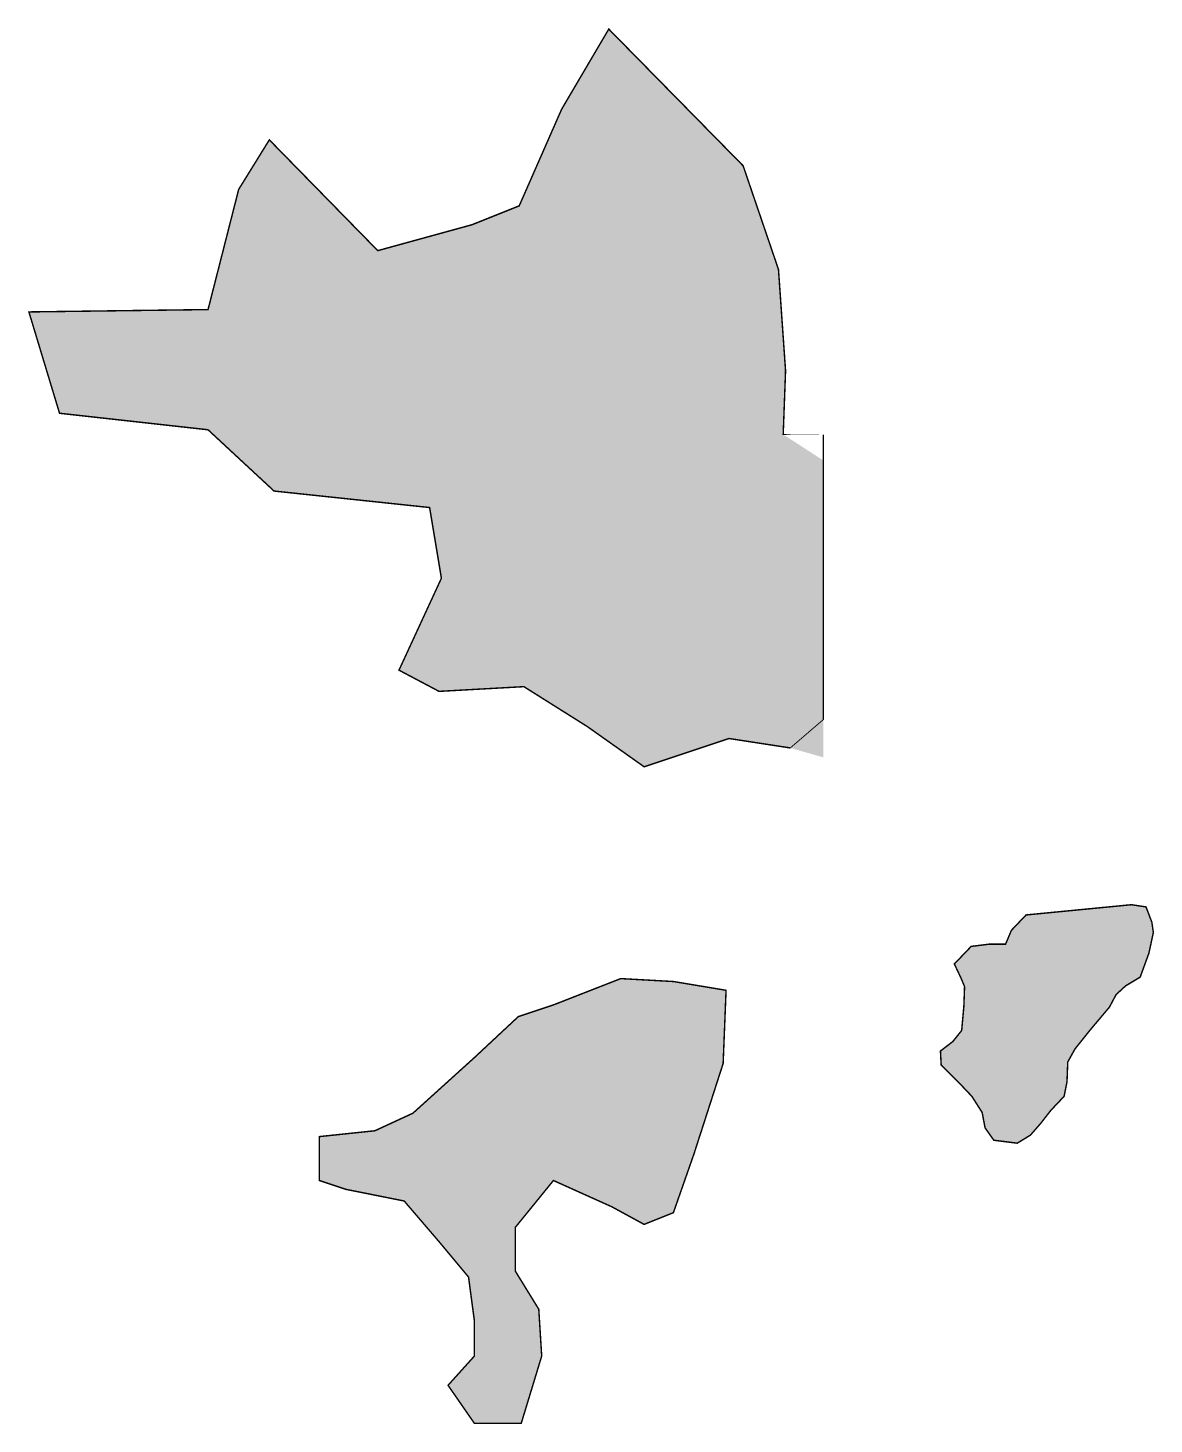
# Model space of a CAD drawing. Header units: feet. Extents: x 0 to 501885, y 0 to 9368086.
# Drawn here: x 497601 to 498107, y 9365924 to 9366551 of the extents above; entities that cross this region are included whole.
import ezdxf

# ---------------------------------------------------------------- set-up
doc = ezdxf.new("R2010")
doc.units = ezdxf.units.FT
doc.header["$MEASUREMENT"] = 0
doc.layers.add('agua_tracado_manual', color=151, linetype='CONTINUOUS')
doc.layers.add('corpos_d_agua_IPECE', color=151, linetype='CONTINUOUS')

msp = doc.modelspace()

# ---------------------------------------------------------------- hatches: boundary and pattern name
at = {"layer": 'agua_tracado_manual'}
for points in [[(498096.6501153627, 9366156.874211956), (498103.2197655659, 9366155.888764428), (498105.8476256473, 9366148.990631714), (498106.5045906678, 9366144.391876567), (498104.5336956068, 9366135.194366284), (498100.5919054847, 9366124.354443448), (498094.0222552816, 9366120.412653329), (498089.7519826492, 9366116.470863208), (498086.7956400579, 9366110.886660537), (498077.9266122836, 9366100.375220206), (498071.3569620803, 9366092.163157452), (498068.0721369786, 9366086.250472272), (498067.7436544685, 9366077.381444497), (498066.4297244278, 9366070.811794292), (498060.517039245, 9366064.570626598), (498055.9182841028, 9366058.657941418), (498051.3195289606, 9366053.40222126), (498045.4068437778, 9366049.788913645), (498034.8954034525, 9366051.102843683), (498030.9536133304, 9366056.687046356), (498029.6396832899, 9366063.585179072), (498025.0409281477, 9366070.811794292), (498019.1282429648, 9366077.052961985), (498011.2446627209, 9366084.936542228), (498010.9161802108, 9366091.177709926), (498016.5003828834, 9366095.447982553), (498020.4421730054, 9366100.375220206), (498021.427620536, 9366111.215143042), (498021.756103046, 9366120.084170816), (498020.1136904953, 9366124.02596094), (498017.1573479039, 9366130.267128633), (498024.7124456376, 9366138.15070888), (498032.5960258814, 9366139.136156404), (498040.1511236149, 9366139.136156404), (498042.7789836965, 9366145.3773241), (498049.3486338997, 9366152.275456816), (498096.6501153627, 9366156.874211956)], [(497770.1385002628, 9366023.83879534), (497743.8598994499, 9366029.094515504), (497732.0345290842, 9366033.036305623), (497732.0345290842, 9366052.745256232), (497756.9991998564, 9366055.373116322), (497774.0802903848, 9366063.256696561), (497801.6728212383, 9366088.221367331), (497821.3817718479, 9366106.616387904), (497837.1489323357, 9366111.872108065), (497867.3693232704, 9366123.697478427), (497891.020064002, 9366122.383548388), (497914.6708047334, 9366118.441758264), (497913.3568746931, 9366085.593507243), (497900.2175742866, 9366044.861675993), (497891.020064002, 9366018.583075177), (497877.8807635954, 9366013.327355016), (497863.4275331486, 9366021.21093526), (497837.1489323357, 9366033.036305623), (497820.0678418073, 9366012.013424976), (497820.0678418073, 9365992.304474367), (497830.5792821324, 9365975.223383836), (497831.893212173, 9365954.200503182), (497822.6957018886, 9365923.980112247), (497801.6728212383, 9365923.980112247), (497789.8474508724, 9365941.06120278), (497801.6728212383, 9365954.200503182), (497801.6728212383, 9365969.967663674), (497799.0449611572, 9365989.676614285), (497785.9056607506, 9366005.443774778), (497770.1385002628, 9366023.83879534)]]:
    msp.add_hatch(color=256, dxfattribs=at).paths.add_polyline_path(points, flags=0)
at = {"layer": 'corpos_d_agua_IPECE'}
msp.add_hatch(color=256, dxfattribs=at).paths.add_polyline_path([(497781.5712411501, 9366335.22720582), (497711.7211014504, 9366342.635553973), (497682.087708849, 9366370.152275674), (497615.4125754983, 9366377.56062382), (497601.6542146489, 9366423.069048174), (497682.0877088496, 9366424.127383618), (497695.8460696994, 9366478.102491572), (497709.6044305505, 9366500.32753602), (497758.2878612498, 9366450.585769873), (497800.6212792491, 9366462.22745982), (497821.7879882505, 9366470.694143426), (497840.8380263499, 9366514.085896872), (497862.004735351, 9366550.069302173), (497922.3298560015, 9366488.685846072), (497938.2048877493, 9366442.119086277), (497941.3798941018, 9366396.610661922), (497940.3215586486, 9366368.035604773), (497958.3132613011, 9366356.39391482), (497958.3132613008, 9366223.043648126), (497943.4965649986, 9366227.276989922), (497915.9798433006, 9366231.51033172), (497877.8797671, 9366218.810306316), (497852.4797163, 9366236.802008972), (497823.9046591512, 9366254.793711623), (497785.8045829494, 9366252.677040717), (497767.8128803002, 9366262.202059774), (497786.8629183997, 9366303.477142325), (497781.5712411501, 9366335.22720582)], flags=0)

# ---------------------------------------------------------------- linework, layer by layer
at = {"layer": 'agua_tracado_manual', "const_width": 0.65, "flags": 128}
for points in [[(498096.6501153627, 9366156.874211956), (498103.2197655659, 9366155.888764428), (498105.8476256473, 9366148.990631714), (498106.5045906678, 9366144.391876567), (498104.5336956068, 9366135.194366284), (498100.5919054847, 9366124.354443448), (498094.0222552816, 9366120.412653329), (498089.7519826492, 9366116.470863208), (498086.7956400579, 9366110.886660537), (498077.9266122836, 9366100.375220206), (498071.3569620803, 9366092.163157452), (498068.0721369786, 9366086.250472272), (498067.7436544685, 9366077.381444497), (498066.4297244278, 9366070.811794292), (498060.517039245, 9366064.570626598), (498055.9182841028, 9366058.657941418), (498051.3195289606, 9366053.40222126), (498045.4068437778, 9366049.788913645), (498034.8954034525, 9366051.102843683), (498030.9536133304, 9366056.687046356), (498029.6396832899, 9366063.585179072), (498025.0409281477, 9366070.811794292), (498019.1282429648, 9366077.052961985), (498011.2446627209, 9366084.936542228), (498010.9161802108, 9366091.177709926), (498016.5003828834, 9366095.447982553), (498020.4421730054, 9366100.375220206), (498021.427620536, 9366111.215143042), (498021.756103046, 9366120.084170816), (498020.1136904953, 9366124.02596094), (498017.1573479039, 9366130.267128633), (498024.7124456376, 9366138.15070888), (498032.5960258814, 9366139.136156404), (498040.1511236149, 9366139.136156404), (498042.7789836965, 9366145.3773241), (498049.3486338997, 9366152.275456816), (498096.6501153627, 9366156.874211956)], [(497770.1385002628, 9366023.83879534), (497743.8598994499, 9366029.094515504), (497732.0345290842, 9366033.036305623), (497732.0345290842, 9366052.745256232), (497756.9991998564, 9366055.373116322), (497774.0802903848, 9366063.256696561), (497801.6728212383, 9366088.221367331), (497821.3817718479, 9366106.616387904), (497837.1489323357, 9366111.872108065), (497867.3693232704, 9366123.697478427), (497891.020064002, 9366122.383548388), (497914.6708047334, 9366118.441758264), (497913.3568746931, 9366085.593507243), (497900.2175742866, 9366044.861675993), (497891.020064002, 9366018.583075177), (497877.8807635954, 9366013.327355016), (497863.4275331486, 9366021.21093526), (497837.1489323357, 9366033.036305623), (497820.0678418073, 9366012.013424976), (497820.0678418073, 9365992.304474367), (497830.5792821324, 9365975.223383836), (497831.893212173, 9365954.200503182), (497822.6957018886, 9365923.980112247), (497801.6728212383, 9365923.980112247), (497789.8474508724, 9365941.06120278), (497801.6728212383, 9365954.200503182), (497801.6728212383, 9365969.967663674), (497799.0449611572, 9365989.676614285), (497785.9056607506, 9366005.443774778), (497770.1385002628, 9366023.83879534)]]:
    msp.add_lwpolyline(points, close=True, dxfattribs=at)
at = {"layer": 'corpos_d_agua_IPECE', "const_width": 0.65, "flags": 128}
msp.add_lwpolyline([(497781.5712411501, 9366335.22720582), (497711.7211014504, 9366342.635553973), (497682.087708849, 9366370.152275674), (497615.4125754983, 9366377.56062382), (497601.6542146489, 9366423.069048174), (497682.0877088496, 9366424.127383618), (497695.8460696994, 9366478.102491572), (497709.6044305505, 9366500.32753602), (497758.2878612498, 9366450.585769873), (497800.6212792491, 9366462.22745982), (497821.7879882505, 9366470.694143426), (497840.8380263499, 9366514.085896872), (497862.004735351, 9366550.069302173), (497922.3298560015, 9366488.685846072), (497938.2048877493, 9366442.119086277), (497941.3798941018, 9366396.610661922), (497940.3215586486, 9366368.035604773), (497958.3132613011, 9366356.39391482), (497958.3132613008, 9366223.043648126), (497943.4965649986, 9366227.276989922), (497915.9798433006, 9366231.51033172), (497877.8797671, 9366218.810306316), (497852.4797163, 9366236.802008972), (497823.9046591512, 9366254.793711623), (497785.8045829494, 9366252.677040717), (497767.8128803002, 9366262.202059774), (497786.8629183997, 9366303.477142325), (497781.5712411501, 9366335.22720582)], close=True, dxfattribs=at)

doc.saveas('drawing.dxf')
